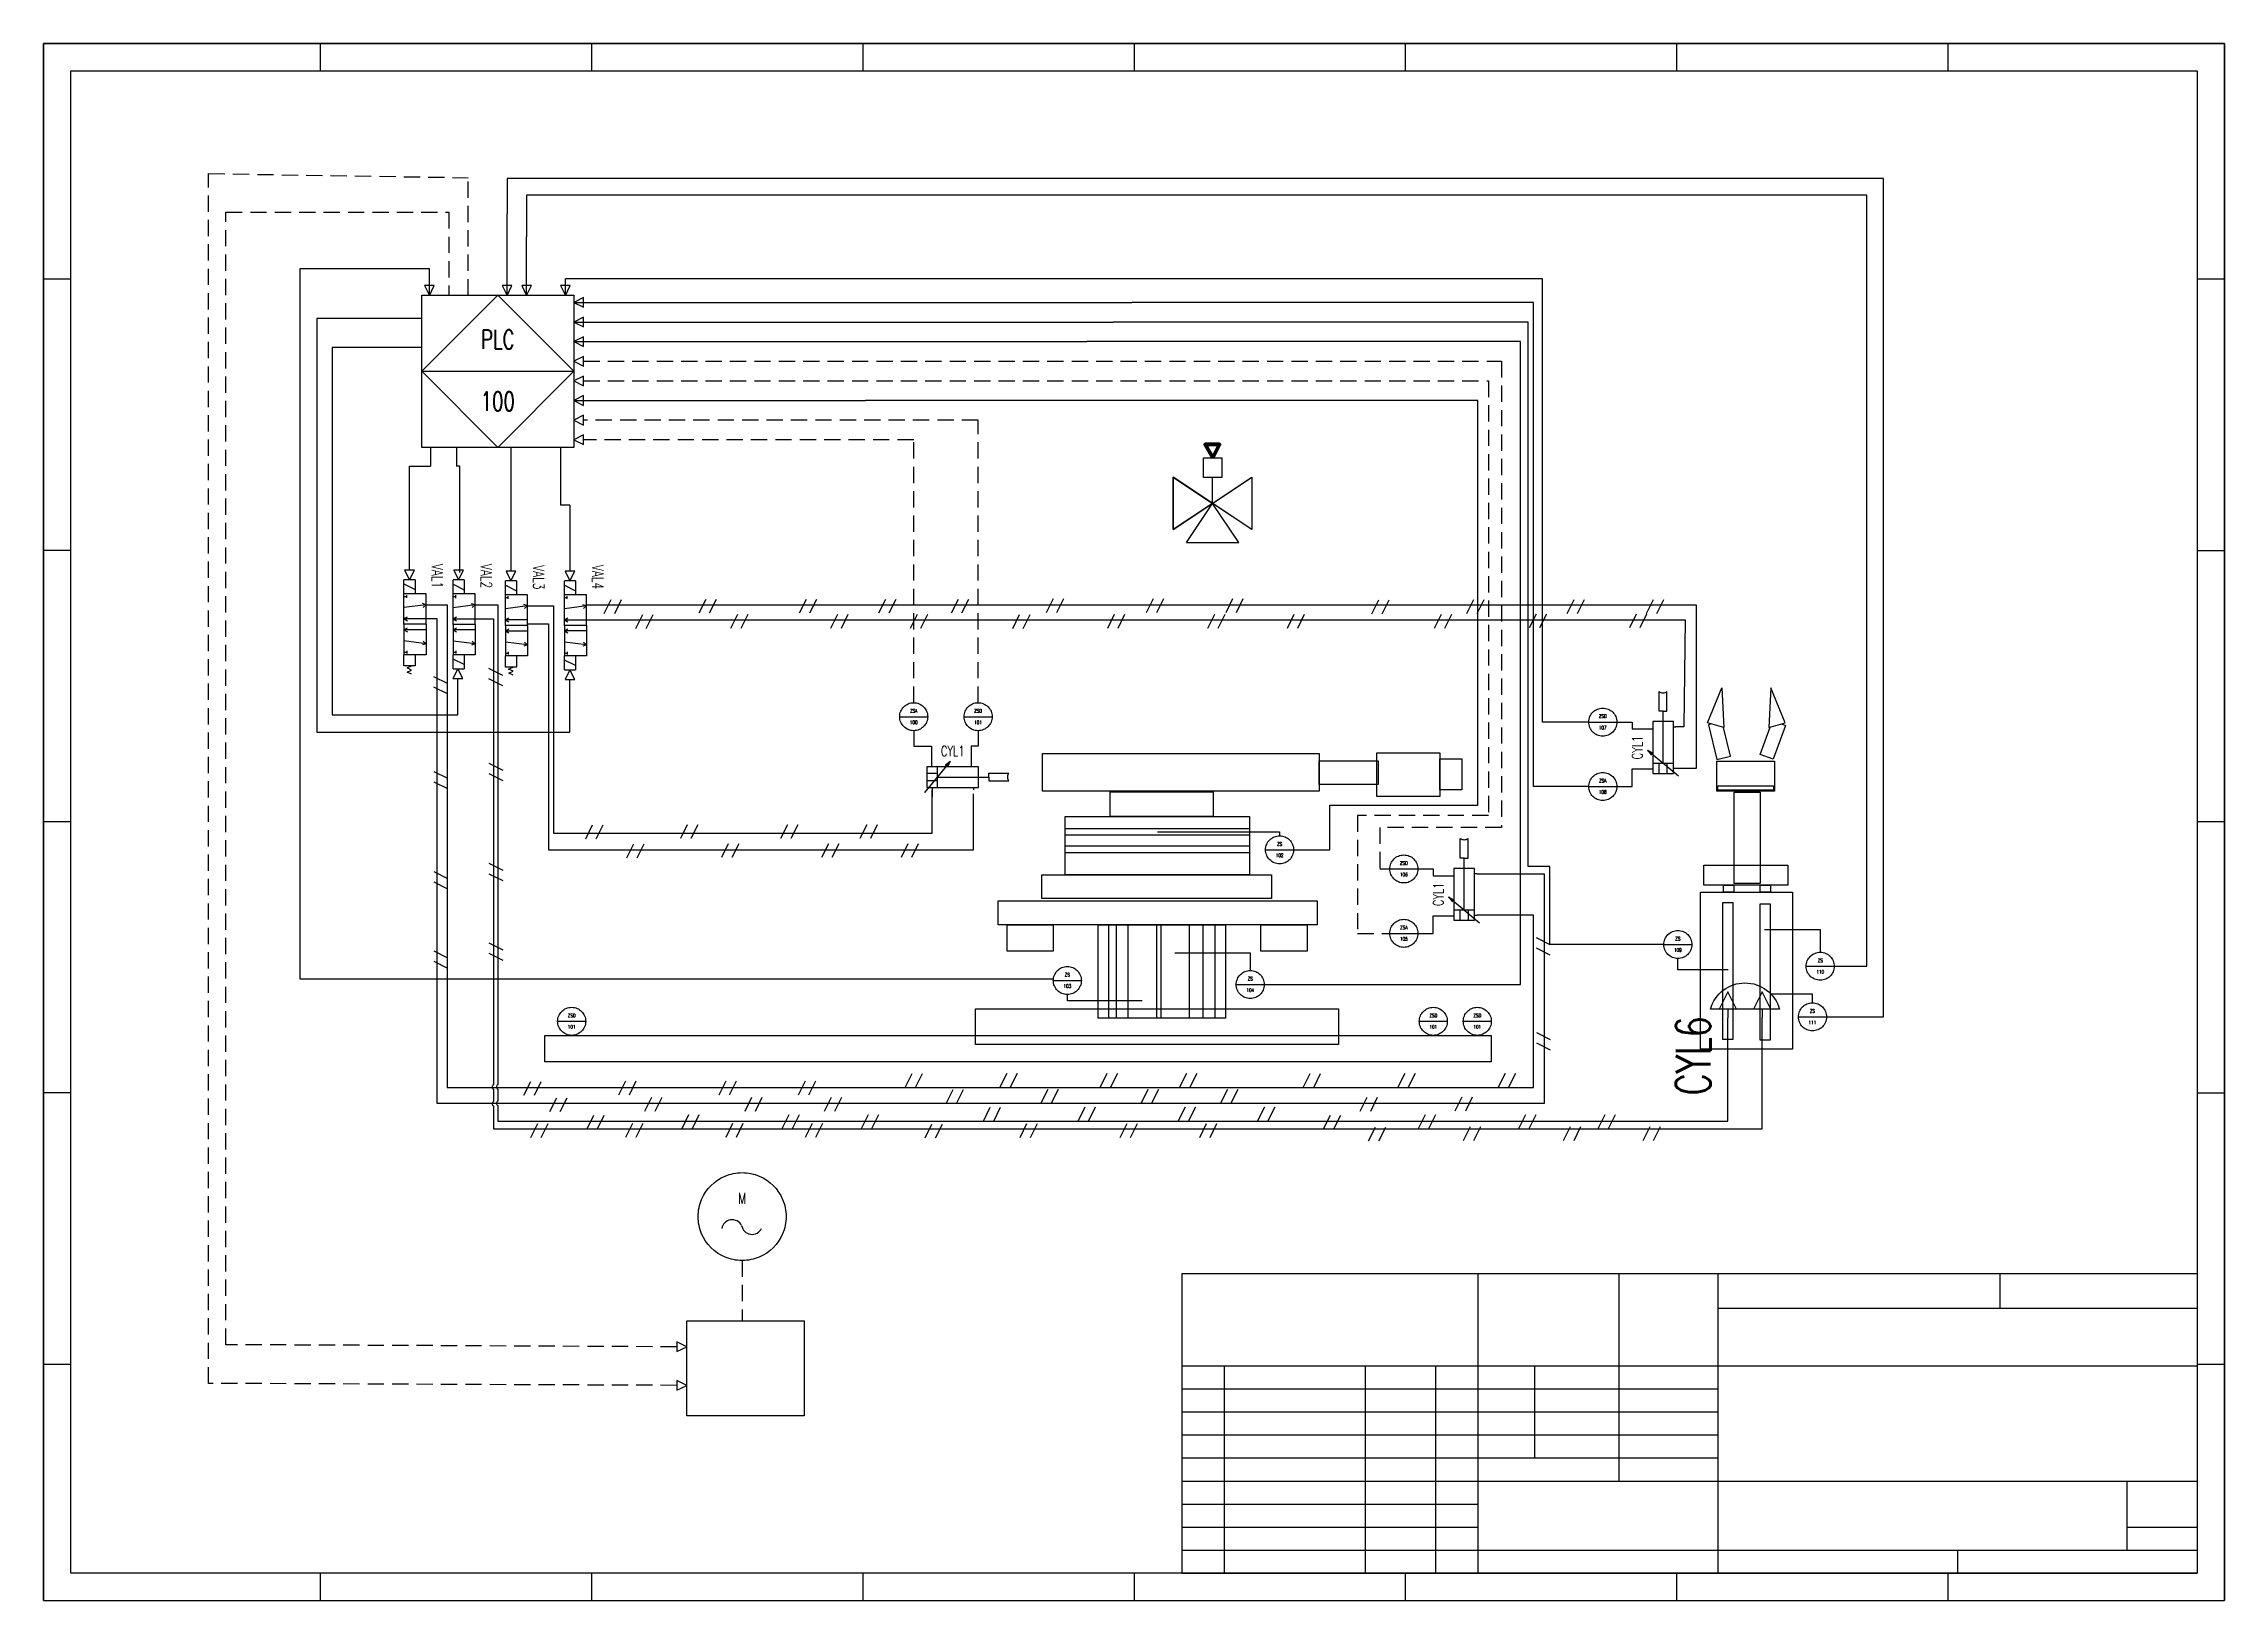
# Paper-space layout 'DIN A3 Title Block' of a CAD drawing. Header units: millimetres. Extents: x 13 to 415, y 5 to 292.
# The model-space entities are those that its viewports show. They can reach past a viewport. Long polylines and large blocks are cut down to what shows.
import ezdxf
from ezdxf.enums import TextEntityAlignment as Align

# ---------------------------------------------------------------- set-up
doc = ezdxf.new("R2010")
doc.units = ezdxf.units.MM
doc.header["$LTSCALE"] = 6
doc.linetypes.add('DASHED', pattern=[0.75, 0.5, -0.25])
for name, color, linetype in [('025', 1, 'Continuous'), ('035', 5, 'Continuous'), ('05', 6, 'Continuous'), ('07', 7, 'Continuous'), ('GRN_0.5mm^2', 3, 'Continuous'), ('RED_0.5mm^2', 1, 'Continuous'), ('SYMS', 7, 'Continuous'), ('TAGS', 51, 'Continuous'), ('WHT_0.5mm^2', 7, 'Continuous')]:
    doc.layers.add(name, color=color, linetype=linetype)
doc.layers.add('Señal neumatica', color=1, linetype='Pneumatic Signal', lineweight=25, transparency=0.05)
doc.styles.add('ISO Proportional', font='isocp.shx')
doc.styles.add('WD', font='romans.shx')
doc.linetypes.add('Pneumatic Signal', pattern='A,0.25,[130,ltypeshp.shx,S=0.1,R=-30,X=0,Y=0],0.04,[130,ltypeshp.shx,S=0.1,R=-30,X=0,Y=0],1', length=1.29)

psp = doc.layouts.new('DIN A3 Title Block')

msp = doc.modelspace()

# ---------------------------------------------------------------- texts
at = {"color": 6, "linetype": 'Pneumatic Signal', "insert": (210, 220.57), "char_height": 4, "attachment_point": 1}
msp.add_mtext_dynamic_manual_height_columns('SV2', width=13.067, gutter_width=20, heights=[0], dxfattribs=at)
at = {"attachment_point": 1}
for s, width, gutter_width, insert, char_height in [('S', 0.885, 20, (228.04, 214.72), 2), ('Sensor de contraccion', 97.667, 5.35, (161, 173.47), 1.0703), ('Sensor de retraccion', 97.667, 5.35, (185.26, 173.47), 1.0703), ('CILINDRO ROTATORIO', 73.0988, 4.75, (210.71, 152.35), 0.9509), ('Sensor de garra', 97.667, 5.35, (294.64, 151.22), 1.0703), ('Sensor de elevacion', 97.667, 5.35, (255, 144.51), 1.0703), ('Sensor declinacion', 97.667, 5.35, (253.49, 132.72), 1.0703), ('Sensor de retraccion', 97.667, 5.35, (297.58, 131.48), 1.0703), ('Sensor de expansión', 97.667, 5.35, (340.5, 127.64), 1.0703), ('DRIVER DE SERVOMOTOR', 40.8717, 7.11, (127.65, 36.89), 1.4216)]:
    msp.add_mtext_dynamic_manual_height_columns(s, width=width, gutter_width=gutter_width, heights=[0], dxfattribs=dict(at, insert=insert, char_height=char_height))
at = {"layer": 'WHT_0.5mm^2'}
msp.add_text('Sensor giro antihorario', height=0.706, dxfattribs=at).set_placement((340.77, 108.96))

# ---------------------------------------------------------------- blocks, each defined once
blk = doc.blocks.new('DIN_border_a3')
at = {"layer": '035'}
for p, q in [((64, 292), (64, 287)), ((114, 292), (114, 287)), ((164, 292), (164, 287)), ((214, 292), (214, 287)), ((264, 292), (264, 287)), ((314, 292), (314, 287)), ((364, 292), (364, 287)), ((17.97, 248.58), (12.98, 248.58)), ((414.97, 248.54), (409.98, 248.54)), ((17.98, 198.54), (13, 198.54)), ((414.98, 198.5), (410, 198.5)), ((17.98, 148.54), (13, 148.54)), ((414.98, 148.5), (410, 148.5)), ((17.98, 98.54), (13, 98.54)), ((414.98, 98.5), (410, 98.5)), ((18, 48.5), (13.02, 48.5)), ((415, 48.46), (410.02, 48.46)), ((64, 10), (64, 5)), ((114, 10), (114, 5)), ((164, 10), (164, 5)), ((214, 10), (214, 5)), ((264, 10), (264, 5)), ((314, 10), (314, 5)), ((364, 10), (364, 5)), ((125, 0), (125, 5)), ((230, 5), (230, 0))]:
    blk.add_line(p, q, dxfattribs=at)
blk.add_lwpolyline([(18, 287), (410, 287), (410, 10), (18, 10)], close=True, dxfattribs=at)
at = {"layer": '07'}
blk.add_lwpolyline([(13, 292), (415, 292), (415, 5), (13, 5)], close=True, dxfattribs=at)
at = {"layer": '035', "style": 'ISO Proportional'}
for s, p in [('1', (37.81, 287.5)), ('2', (87.73, 287.5)), ('3', (137.68, 287.5)), ('4', (187.38, 287.5)), ('5', (237.84, 287.5)), ('6', (287.69, 287.5)), ('7', (337.67, 287.5)), ('8', (387.92, 287.5)), ('A', (13.98, 271.83)), ('A', (410.98, 271.79)), ('B', (14, 221.79)), ('B', (411, 221.75)), ('C', (14, 171.79)), ('C', (411, 171.75)), ('D', (14, 121.79)), ('D', (411, 121.75)), ('E', (14.02, 71.75)), ('E', (411.02, 71.72)), ('F', (14.02, 21.75)), ('F', (411.02, 21.72)), ('1', (37.81, 5.5)), ('2', (87.73, 5.5)), ('3', (137.68, 5.5)), ('4', (187.38, 5.5)), ('5', (237.84, 5.5)), ('6', (287.69, 5.5)), ('7', (337.67, 5.5)), ('8', (387.92, 5.5))]:
    blk.add_text(s, height=3.5, dxfattribs=at).set_placement(p)
blk = doc.blocks.new('DIN_tblock_a3')
at = {"layer": '035'}
for p, q in [((-106.6, 55.25), (-106.6, 17)), ((-36.4, 55.25), (-36.4, 48.88)), ((-88.4, 48.88), (0, 48.88)), ((-179.4, 38.25), (-179.4, 0)), ((-153.4, 38.25), (-153.4, 0)), ((-140.4, 38.25), (-140.4, 0)), ((-122.2, 38.25), (-122.2, 21.25)), ((-187.2, 34), (-88.4, 34)), ((-187.2, 29.75), (-88.4, 29.75)), ((-187.2, 25.5), (-88.4, 25.5)), ((-187.2, 21.25), (-88.4, 21.25)), ((-187.2, 17), (-132.6, 17)), ((-187.2, 12.75), (-132.6, 12.75)), ((-187.2, 8.5), (-132.6, 8.5)), ((-13, 8.5), (0, 8.5)), ((-187.2, 4.25), (0, 4.25)), ((-44.2, 4.25), (-44.2, 0))]:
    blk.add_line(p, q, dxfattribs=at)
at = {"layer": '07'}
for p, q in [((-187.2, 55.25), (-187.2, 0)), ((-187.2, 55.25), (0, 55.25)), ((-132.6, 55.25), (-132.6, 0)), ((-88.4, 55.25), (-88.4, 0)), ((0, 55.25), (0, 0)), ((-187.2, 38.25), (0, 38.25)), ((-132.6, 17), (0, 17)), ((-13, 17), (-13, 4.25)), ((-187.2, 0), (0, 0)), ((-187.2, 0), (0, 0))]:
    blk.add_line(p, q, dxfattribs=at)
at = {"flags": 1}
blk.add_attdef('WD_TB', (-126.5, 11.32), '', height=2.5, dxfattribs=at)
at = {"layer": '025', "style": 'ISO Proportional'}
for s, p in [('(Verwendungsbereich)', (-185.6, 50.81)), ('Maßstab', (-87.27, 50.81)), ('(Gewicht)', (-35.27, 50.81)), ('(Werkstoff, Halbzeug)', (-87.24, 45.35)), ('(Rohteil-Nr)', (-87.24, 42.26)), ('(Modell- oder Gesenk-Nr)', (-87.24, 39.12)), ('Datum', (-118.37, 34.88)), ('Name', (-101.83, 34.88)), ('Bearb.', (-132.1, 30.62)), ('Gepr.', (-132.1, 26.38)), ('Norm', (-132.1, 22.12)), ('Blatt', (-12.09, 13.63)), ('Bl.', (-4.76, 5.26)), ('Zust.', (-186.89, 0.88)), ('Änderung', (-173.81, 0.88)), ('Datum', (-151.59, 0.88)), ('Name', (-140.32, 0.88)), ('(Urspr.)', (-131.35, 0.88)), ('(Ers. f.:) ', (-86.72, 0.88)), ('(Ers. d.:) ', (-42.52, 0.88))]:
    blk.add_text(s, height=2.5, dxfattribs=at).set_placement(p)
at = {"layer": '025', "char_height": 2.5, "attachment_point": 1, "style": 'ISO Proportional'}
for s, insert, width in [('(Zul. Abw.)', (-131.37, 53.48), 24.7674), ('(Oberfl.)', (-105.71, 53.48), 17.3141)]:
    blk.add_mtext(s, dxfattribs=dict(at, insert=insert, width=width))
at = {"layer": '025', "style": 'ISO Proportional'}
for tag, p in [('MAßSTAB', (-71.61, 50.81)), ('BEARBEIT.', (-121.54, 30.71)), ('NAME', (-105.28, 30.71)), ('GEPRÜFT', (-121.54, 26.46)), ('NAME', (-105.28, 26.46))]:
    blk.add_attdef(tag, p, '', height=2.5, dxfattribs=at)
at = {"layer": '05', "style": 'ISO Proportional'}
for tag, p in [('BENENNUNG', (-44.41, 27.21)), ('ZEICHNUNGSNUMMER', (-50.75, 10.32))]:
    blk.add_attdef(tag, text='', height=5, dxfattribs=at).set_placement(p, align=Align.MIDDLE)
blk = doc.blocks.new('VAT1_ROTARY_ACTUATOR')
for p, q in [((-0.0313, -0.0625), (-0.0313, 0.1875)), ((-0.0938, 0.125), (-0.0313, 0.1562)), ((-0.0313, 0.0938), (-0.0938, 0.125)), ((-0.0313, 0.125), (0, 0.125)), ((-0.0313, -0.0313), (-0.0938, 0)), ((-0.0938, 0), (-0.0313, 0.0312)), ((-0.0313, 0), (0, 0))]:
    blk.add_line(p, q)
blk.add_arc((0.004, 0.0625), 0.1299, 105.74773, 254.25225)
at = {"style": 'WD', "width": 0.7}
for tag, p in [('INST', (-0.1875, 0.5)), ('LOC', (-0.1875, 0.3438)), ('TAG1', (-0.1875, 0.1875)), ('DESC1', (-0.1875, -0.1875)), ('DESC2', (-0.1875, -0.3438)), ('DESC3', (-0.1875, -0.5)), ('WDTAGALT', (-0.1875, -0.6562))]:
    blk.add_attdef(tag, text='', height=0.125, dxfattribs=at).set_placement(p, align=Align.RIGHT)
at = {"style": 'WD'}
for tag, p, height, flags in [('WDBLKNAM', (-0.0635, 0.375), 0.01, 9), ('FAMILY', (-0.0625, 0.3438), 0.005, 9), ('X1TERM02', (0, 0.125), 0.005, 1), ('X1TERM01', (0, 0), 0.005, 1), ('WDTYPE', (0.0625, 0.0625), 0.01, 1)]:
    blk.add_attdef(tag, p, '', height=height, dxfattribs=dict(at, flags=flags))
at = {"linetype": 'Continuous', "style": 'WD', "flags": 9}
for tag, p in [('CAT', (-0.0625, 0.3125)), ('ASSYCODE', (-0.0625, 0.25)), ('MFG', (-0.0625, 0.2812))]:
    blk.add_attdef(tag, p, '', height=0.005, dxfattribs=at)
at = {"style": 'WD', "width": 0.7}
for tag, p, height in [('TERM02', (0.0312, 0.1562), 0.0625), ('TERM01', (0.0312, -0.0938), 0.0625), ('RATING1', (-0.0313, -0.2812), 0.125)]:
    blk.add_attdef(tag, p, '', height=height, dxfattribs=at)
at = {"style": 'WD'}
blk.add_attdef('XREF', text='', height=0.0625, dxfattribs=at).set_placement((-0.2188, 0.0312), align=Align.RIGHT)
blk = doc.blocks.new('HIN1_INFRONT_MAIN')
at = {"ltscale": 0.127}
blk.add_line((-0.5, 0), (0.5, 0), dxfattribs=at)
at = {"ltscale": 3.2258}
blk.add_circle((0, 0), 0.5, dxfattribs=at)
at = {"style": 'WD', "width": 0.7}
for tag, height, p in [('TERM01', 0.0625, (-0.524, 0.018)), ('INST', 0.125, (-0.481, 0.455)), ('LOC', 0.125, (-0.481, 0.293))]:
    blk.add_attdef(tag, text='', height=height, dxfattribs=at).set_placement(p, align=Align.RIGHT)
for tag, p, height in [('X4TERM01', (-0.5, 0), 0.005), ('X2TERM04', (0, 0.5), 0.005), ('TERM04', (0.021, 0.531), 0.0625), ('X1TERM03', (0.5, 0), 0.005), ('TERM03', (0.522, 0.018), 0.0625), ('X8TERM02', (0, -0.5), 0.005), ('TERM02', (0.023, -0.581), 0.0625), ('WDTAGALT', (0.513, -0.866), 0.125), ('RATING1', (0.513, -0.162), 0.125), ('DESC1', (0.513, -0.321), 0.125), ('DESC2', (0.513, -0.51), 0.125), ('DESC3', (0.513, -0.691), 0.125)]:
    blk.add_attdef(tag, p, '', height=height, dxfattribs=at)
for tag, p in [('TAG1_PART1', (0, 0.147)), ('TAG1_PART2', (0, -0.26))]:
    blk.add_attdef(tag, text='', height=0.125, dxfattribs=at).set_placement(p, align=Align.CENTER)
blk.add_attdef('XREF', text='', height=0.0625, rotation=0.0625, dxfattribs=at).set_placement((0.546, 0.412), align=Align.TOP_CENTER)
at = {"style": 'WD', "width": 0.7, "flags": 1}
for tag, p in [('WDTYPE', (-0.535, -0.17)), ('CAT', (-0.546, -0.253)), ('MFG', (-0.544, -0.28)), ('FAMILY', (-0.537, -0.223)), ('ASSYCODE', (-0.525, -0.306))]:
    blk.add_attdef(tag, text='', height=0.01, dxfattribs=at).set_placement(p, align=Align.CENTER)
blk = doc.blocks.new('VCY1_SGL_VAR_CUSH')
for p, q in [((0.562, 0.281), (-0.063, 0.281)), ((-0.063, 0.281), (-0.063, 0.031)), ((0.062, 0.281), (0.062, 0.031)), ((0.218, 0.344), (0.158, 0.295)), ((0.218, 0.344), (0.181, 0.275)), ((0.562, 0.031), (0.562, 0.281)), ((-0.063, 0.203), (0.062, 0.203)), ((0.062, 0.109), (-0.063, 0.109)), ((-0.063, 0.031), (0.562, 0.031)), ((0, 0.031), (0, 0)), ((0.062, 0.156), (0.688, 0.156)), ((0.5, 0.031), (0.5, 0))]:
    blk.add_line(p, q)
blk.add_lwpolyline([(0.218, 0.344), (-0.093, -0.031), (-0.093, -0.031)])
at = {"style": 'WD', "width": 0.7}
for tag, p in [('INST', (0.25, 0.719)), ('TAG1', (0.25, 0.406)), ('LOC', (0.25, 0.562))]:
    blk.add_attdef(tag, text='', height=0.125, dxfattribs=at).set_placement(p, align=Align.CENTER)
for tag, p in [('DESC1', (-0.156, 0.156)), ('DESC2', (-0.156, 0)), ('WDTAGALT', (-0.156, -0.312)), ('DESC3', (-0.156, -0.156))]:
    blk.add_attdef(tag, text='', height=0.125, dxfattribs=at).set_placement(p, align=Align.RIGHT)
at = {"style": 'WD'}
for tag, p, height, flags in [('WDBLKNAM', (0.374, 0.281), 0.01, 9), ('X8TERM01', (0, 0), 0.005, 1), ('WDTYPE', (0.062, 0.062), 0.01, 1), ('FAMILY', (0.383, 0.251), 0.01, 9), ('X8TERM02', (0.5, 0), 0.005, 1)]:
    blk.add_attdef(tag, p, '', height=height, dxfattribs=dict(at, flags=flags))
blk.add_attdef('XREF', (0.656, 0.219), '', height=0.0625, dxfattribs=at)
at = {"linetype": 'Continuous', "style": 'WD', "flags": 9}
for tag, p in [('ASSYCODE', (0.408, 0.17)), ('MFG', (0.406, 0.188)), ('CAT', (0.408, 0.207))]:
    blk.add_attdef(tag, text='', height=0.01, dxfattribs=at).set_placement(p, align=Align.CENTER)
at = {"style": 'WD', "width": 0.7}
for tag, p, height in [('RATING1', (0.688, 0), 0.125), ('TERM01', (0.031, -0.094), 0.0625), ('TERM02', (0.531, -0.094), 0.0625)]:
    blk.add_attdef(tag, p, '', height=height, dxfattribs=at)
blk = doc.blocks.new('VVL1_5WAY_2POS')
for p, q in [((0.219, 0), (-0.125, 0)), ((-0.125, 0), (-0.125, -0.25)), ((0, 0), (-0.014, -0.043)), ((0, 0), (0.031, -0.25)), ((0, 0), (0.03, -0.034)), ((0.219, 0), (0.562, 0)), ((-0.078, -0.219), (-0.109, -0.219)), ((-0.094, -0.25), (-0.094, -0.219)), ((0.156, -0.25), (0.134, -0.211)), ((0.156, -0.25), (0.156, 0)), ((0.156, -0.25), (0.179, -0.211)), ((0.219, 0), (0.219, -0.25)), ((0.281, -0.25), (0.259, -0.211)), ((0.281, 0), (0.281, -0.25)), ((0.281, -0.25), (0.304, -0.211)), ((0.438, 0), (0.406, -0.25)), ((0.438, 0), (0.408, -0.034)), ((0.438, 0), (0.452, -0.043)), ((0.516, -0.219), (0.547, -0.219)), ((0.531, -0.25), (0.531, -0.219)), ((0.562, 0), (0.562, -0.25)), ((0.219, -0.25), (-0.125, -0.25)), ((0.219, -0.25), (0.562, -0.25))]:
    blk.add_line(p, q)
at = {"style": 'WD', "width": 0.7}
for tag, p in [('INST', (-0.188, 0.375)), ('LOC', (-0.188, 0.219)), ('TAG1', (-0.188, 0.062)), ('RATING1', (-0.188, -0.438))]:
    blk.add_attdef(tag, text='', height=0.125, dxfattribs=at).set_placement(p, align=Align.RIGHT)
for tag, p, height in [('DESC1', (0.75, 0.5), 0.125), ('DESC2', (0.75, 0.344), 0.125), ('DESC3', (0.75, 0.188), 0.125), ('TERM01', (0.031, 0.031), 0.0625), ('TERM02', (0.188, 0.031), 0.0625), ('TERM03', (0.312, 0.031), 0.0625), ('TERM04', (0.469, 0.031), 0.0625), ('WDTAGALT', (0.75, 0.031), 0.125), ('TERM05', (-0.062, -0.344), 0.0625), ('TERM06', (0.062, -0.344), 0.0625), ('TERM07', (0.188, -0.344), 0.0625), ('TERM08', (0.312, -0.344), 0.0625), ('TERM09', (0.438, -0.344), 0.0625), ('TERM10', (0.562, -0.344), 0.0625)]:
    blk.add_attdef(tag, p, '', height=height, dxfattribs=at)
at = {"style": 'WD'}
for tag, p, height, flags in [('X2TERM01', (0, 0), 0.005, 1), ('WDTYPE', (0.062, 0.062), 0.01, 1), ('X2TERM02', (0.156, 0), 0.005, 1), ('X2TERM03', (0.281, 0), 0.005, 1), ('X2TERM04', (0.438, 0), 0.005, 1), ('X8TERM05', (-0.094, -0.25), 0.005, 1), ('X8TERM06', (0.031, -0.25), 0.005, 1), ('X8TERM07', (0.156, -0.25), 0.005, 1), ('X8TERM08', (0.281, -0.25), 0.005, 1), ('X8TERM09', (0.406, -0.25), 0.005, 1), ('WDBLKNAM', (0.499, -0.062), 0.01, 9), ('FAMILY', (0.5, -0.094), 0.005, 9), ('X8TERM10', (0.531, -0.25), 0.005, 1)]:
    blk.add_attdef(tag, p, '', height=height, dxfattribs=dict(at, flags=flags))
at = {"linetype": 'Continuous', "style": 'WD', "flags": 9}
for tag, p in [('ASSYCODE', (0.5, -0.188)), ('CAT', (0.5, -0.125)), ('MFG', (0.5, -0.156))]:
    blk.add_attdef(tag, p, '', height=0.005, dxfattribs=at)
at = {"style": 'WD'}
blk.add_attdef('XREF', (0.562, -0.438), '', height=0.0625, dxfattribs=at)
blk = doc.blocks.new('VOP1_SOL')
for p, q in [((-0.156, 0), (-0.156, -0.125)), ((-0.156, 0), (0, 0)), ((0, -0.125), (-0.156, -0.125)), ((-0.109, -0.125), (-0.046, 0))]:
    blk.add_line(p, q)
at = {"style": 'WD', "width": 0.7}
for tag, height, p in [('WDTAGALT', 0.125, (-0.188, 0.156)), ('TAG1', 0.125, (-0.188, 0.312)), ('DESC1', 0.125, (-0.188, 0)), ('TERM20', 0.0625, (-0.188, -0.094)), ('XREF', 0.0625, (-0.183, -0.188))]:
    blk.add_attdef(tag, text='', height=height, dxfattribs=at).set_placement(p, align=Align.RIGHT)
at = {"style": 'WD'}
for tag, p, height, flags in [('WDBLKNAM', (0.062, 0.031), 0.01, 9), ('WDTYPE', (0.062, 0.062), 0.01, 1), ('FAMILY', (-0.125, -0.156), 0.005, 9)]:
    blk.add_attdef(tag, p, '', height=height, dxfattribs=dict(at, flags=flags))
at = {"linetype": 'Continuous', "style": 'WD', "flags": 9}
for tag, p in [('MFG', (-0.125, -0.188)), ('ASSYCODE', (-0.094, -0.188)), ('CAT', (-0.094, -0.156))]:
    blk.add_attdef(tag, p, '', height=0.005, dxfattribs=at)
blk = doc.blocks.new('VOP1_SPG_R')
for p, q in [((0, 0), (0.125, 0)), ((0.125, 0), (0.125, -0.125)), ((0.125, -0.125), (0, -0.125)), ((0.147, -0.089), (0.125, -0.039)), ((0.171, -0.039), (0.147, -0.089)), ((0.194, -0.088), (0.171, -0.039)), ((0.218, -0.039), (0.194, -0.088))]:
    blk.add_line(p, q)
at = {"style": 'WD'}
for tag, p, height in [('TAG1', (0.25, 0.312), 0.125), ('XREF', (0.25, -0.188), 0.0625)]:
    blk.add_attdef(tag, p, '', height=height, dxfattribs=at)
at = {"style": 'WD', "width": 0.7}
for tag, p, height in [('WDTAGALT', (0.25, 0.156), 0.125), ('DESC1', (0.25, 0), 0.125), ('TERM20', (0.25, -0.094), 0.0625)]:
    blk.add_attdef(tag, p, '', height=height, dxfattribs=at)
at = {"style": 'WD'}
for tag, p, height, flags in [('WDBLKNAM', (0.062, 0.031), 0.01, 9), ('WDTYPE', (0.062, 0.062), 0.01, 1), ('FAMILY', (0.031, -0.156), 0.005, 9)]:
    blk.add_attdef(tag, p, '', height=height, dxfattribs=dict(at, flags=flags))
at = {"linetype": 'Continuous', "style": 'WD', "flags": 9}
for tag, p in [('MFG', (0.031, -0.188)), ('CAT', (0.062, -0.156)), ('ASSYCODE', (0.062, -0.188))]:
    blk.add_attdef(tag, p, '', height=0.005, dxfattribs=at)
blk = doc.blocks.new('HFA1_FLOW_ARROW_DWN_P')
blk.add_hatch(color=256).paths.add_polyline_path([(0.0625, 0.125), (-0.0625, 0.125), (0, 0)])
blk.add_lwpolyline([(-0.0625, 0.125), (0, 0), (0.0625, 0.125)], close=True)
at = {"style": 'WD', "flags": 1}
for tag, p in [('X2TERM01', (0, 0.125)), ('X8TERM01', (0, 0))]:
    blk.add_attdef(tag, p, '', height=0.0075, dxfattribs=at)
blk = doc.blocks.new('HIN1_INFRONT_MAIN_PLC')
for p, q in [((-0.5, -0.5), (-0.5, 0.5)), ((-0.5, 0.5), (0.5, 0.5)), ((0.5, 0.5), (0.5, -0.5)), ((0.5, -0.5), (-0.5, -0.5))]:
    blk.add_line(p, q)
at = {"ltscale": 0.127}
blk.add_line((-0.5, 0), (0.5, 0), dxfattribs=at)
at = {"ltscale": 25.4, "flags": 128}
blk.add_lwpolyline([(0, 0.5), (-0.5, 0), (0, -0.5), (0.5, 0)], close=True, dxfattribs=at)
at = {"ltscale": 3.2258, "flags": 128}
blk.add_lwpolyline([(0, 0.5), (-0.5, 0), (0, -0.5), (0.5, 0)], close=True, dxfattribs=at)
blk.add_lwpolyline([(0, 0.5), (-0.5, 0), (0, -0.5), (0.5, 0)], close=True, dxfattribs=at)
at = {"style": 'WD', "width": 0.7}
for tag, p, height in [('TERM04', (0.021, 0.531), 0.0625), ('X2TERM04', (0, 0.5), 0.005), ('X4TERM01', (-0.5, 0), 0.005), ('X1TERM03', (0.5, 0), 0.005), ('TERM03', (0.522, 0.018), 0.0625), ('RATING1', (0.548, -0.168), 0.125), ('DESC1', (0.548, -0.327), 0.125), ('DESC2', (0.548, -0.517), 0.125), ('X8TERM02', (0, -0.5), 0.005), ('TERM02', (0.023, -0.581), 0.0625), ('DESC3', (0.548, -0.697), 0.125), ('WDTAGALT', (0.548, -0.872), 0.125)]:
    blk.add_attdef(tag, p, '', height=height, dxfattribs=at)
for tag, height, p in [('INST', 0.125, (-0.582, 0.416)), ('LOC', 0.125, (-0.582, 0.254)), ('TERM01', 0.0625, (-0.524, 0.018))]:
    blk.add_attdef(tag, text='', height=height, dxfattribs=at).set_placement(p, align=Align.RIGHT)
blk.add_attdef('XREF', text='', height=0.0625, rotation=0.0625, dxfattribs=at).set_placement((0.63, 0.377), align=Align.TOP_CENTER)
for tag, p in [('TAG1_PART1', (0, 0.147)), ('TAG1_PART2', (0, -0.26))]:
    blk.add_attdef(tag, text='', height=0.125, dxfattribs=at).set_placement(p, align=Align.CENTER)
at = {"style": 'WD', "width": 0.7, "flags": 1}
for tag, p in [('WDTYPE', (-0.577, -0.17)), ('CAT', (-0.587, -0.253)), ('MFG', (-0.586, -0.28)), ('FAMILY', (-0.579, -0.223)), ('ASSYCODE', (-0.566, -0.306))]:
    blk.add_attdef(tag, text='', height=0.01, dxfattribs=at).set_placement(p, align=Align.CENTER)
blk = doc.blocks.new('HIN1_FIELD_MOUNT')
at = {"ltscale": 3.2258}
blk.add_circle((0, 0), 0.5, dxfattribs=at)
at = {"style": 'WD', "width": 0.7}
for tag, height, p in [('INST', 0.125, (-0.454, 0.471)), ('LOC', 0.125, (-0.454, 0.309)), ('TERM01', 0.0625, (-0.524, 0.018))]:
    blk.add_attdef(tag, text='', height=height, dxfattribs=at).set_placement(p, align=Align.RIGHT)
for tag, p, height in [('X2TERM04', (0, 0.5), 0.005), ('TERM04', (0.021, 0.531), 0.0625), ('X4TERM01', (-0.5, 0), 0.005), ('X1TERM03', (0.5, 0), 0.005), ('TERM03', (0.522, 0.018), 0.0625), ('RATING1', (0.513, -0.159), 0.125), ('DESC1', (0.513, -0.318), 0.125), ('X8TERM02', (0, -0.5), 0.005), ('DESC2', (0.513, -0.508), 0.125), ('TERM02', (0.023, -0.581), 0.0625), ('WDTAGALT', (0.513, -0.863), 0.125), ('DESC3', (0.513, -0.688), 0.125)]:
    blk.add_attdef(tag, p, '', height=height, dxfattribs=at)
for tag, p in [('TAG1_PART1', (0, 0.147)), ('TAG1_PART2', (0, -0.26))]:
    blk.add_attdef(tag, text='', height=0.125, dxfattribs=at).set_placement(p, align=Align.CENTER)
blk.add_attdef('XREF', text='', height=0.0625, rotation=0.0625, dxfattribs=at).set_placement((0.546, 0.412), align=Align.TOP_CENTER)
at = {"style": 'WD', "width": 0.7, "flags": 1}
for tag, p in [('WDTYPE', (-0.535, -0.17)), ('CAT', (-0.546, -0.253)), ('FAMILY', (-0.537, -0.223)), ('MFG', (-0.544, -0.28)), ('ASSYCODE', (-0.525, -0.306))]:
    blk.add_attdef(tag, text='', height=0.01, dxfattribs=at).set_placement(p, align=Align.CENTER)
blk = doc.blocks.new('HGVA1_3WAY_VALVE2')
at = {"ltscale": 3.2258}
for p, q in [((0.375, 0.25), (-0.375, -0.25)), ((-0.375, 0.25), (0.375, -0.25)), ((-0.375, -0.25), (-0.375, 0.25)), ((-0.25, 0.375), (0, 0)), ((0.25, 0.375), (-0.25, 0.375)), ((0.25, 0.375), (0, 0)), ((0.375, -0.25), (0.375, 0.25))]:
    blk.add_line(p, q, dxfattribs=at)
at = {"ltscale": 25.4, "flags": 128}
for points in [[(-0.375, 0.25), (0, 0), (-0.375, -0.25)], [(0.375, -0.25), (0, 0), (0.375, 0.25)]]:
    blk.add_lwpolyline(points, close=True, dxfattribs=at)
at = {"style": 'WD', "flags": 1}
for tag, p in [('INST', (-0.428, 0.766)), ('LOC', (-0.428, 0.583)), ('TAG1', (-0.427, 0.399))]:
    blk.add_attdef(tag, text='', height=0.125, dxfattribs=at).set_placement(p, align=Align.RIGHT)
at = {"style": 'WD'}
for tag, p, height in [('TERM04', (0.018, 0.402), 0.0625), ('X2TERM04', (0.019, 0.375), 0.005), ('X4TERM01', (-0.375, 0), 0.005), ('X8TERM02', (0, 0), 0.005), ('X1TERM03', (0.375, 0), 0.005), ('TERM03', (0.406, 0.036), 0.0625), ('RATING1', (0.39, -0.155), 0.125), ('DESC1', (0.39, -0.327), 0.125), ('TERM02', (0.029, -0.339), 0.0625), ('DESC2', (0.39, -0.511), 0.125), ('DESC3', (0.39, -0.701), 0.125), ('WDTAGALT', (0.39, -0.874), 0.125)]:
    blk.add_attdef(tag, p, '', height=height, dxfattribs=at)
blk.add_attdef('XREF', text='', height=0.0625, rotation=0.0625, dxfattribs=at).set_placement((0.541, 0.268), align=Align.TOP_CENTER)
blk.add_attdef('TERM01', text='', height=0.0625, dxfattribs=at).set_placement((-0.399, 0.018), align=Align.RIGHT)
at = {"style": 'WD', "flags": 1}
for tag, p in [('FAMILY', (-0.482, -0.121)), ('WDTYPE', (-0.475, -0.062)), ('CAT', (-0.482, -0.165)), ('MFG', (-0.481, -0.197)), ('ASSYCODE', (-0.453, -0.226))]:
    blk.add_attdef(tag, text='', height=0.01, dxfattribs=at).set_placement(p, align=Align.CENTER)

# ---------------------------------------------------------------- linework, layer by layer
for p, q in [((310.79, 168.91), (310.79, 172.56)), ((311.52, 168.91), (310.79, 168.91)), ((311.52, 168.91), (312.25, 168.91)), ((312.25, 168.91), (312.25, 172.56)), ((173.39, 165.32), (173.39, 162.5)), ((185.26, 165.32), (185.26, 162.5)), ((302.99, 166.91), (305.81, 166.91)), ((305.81, 166.91), (305.81, 165.65)), ((305.81, 165.65), (309.61, 165.65)), ((173.39, 162.5), (175.82, 162.5)), ((175.82, 162.5), (176.64, 162.5)), ((176.64, 162.5), (176.64, 158.7)), ((185.26, 162.5), (184, 162.5)), ((184, 162.5), (184, 158.7)), ((187.26, 156.79), (187.26, 157.52)), ((187.26, 157.52), (190.9, 157.52)), ((187.26, 156.79), (187.26, 156.06)), ((305.81, 157.47), (305.81, 158.29)), ((305.81, 158.29), (309.61, 158.29)), ((305.81, 155.04), (305.81, 157.47)), ((187.26, 156.06), (190.9, 156.06)), ((302.99, 155.04), (305.81, 155.04)), ((274.13, 141.84), (274.13, 145.48)), ((275.59, 141.84), (275.59, 145.48)), ((274.86, 141.84), (274.13, 141.84)), ((274.86, 141.84), (275.59, 141.84)), ((266.33, 139.84), (269.15, 139.84)), ((269.15, 139.84), (269.15, 138.58)), ((269.15, 138.58), (272.95, 138.58)), ((269.15, 130.39), (269.15, 131.22)), ((269.15, 131.22), (272.95, 131.22)), ((269.15, 127.97), (269.15, 130.39)), ((266.33, 127.97), (269.15, 127.97)), ((339.06, 116.74), (331.45, 116.74)), ((339.06, 115.15), (339.06, 116.74))]:
    msp.add_line(p, q)
at = {"color": 3, "linetype": 'DASHED'}
for points in [[(112.52, 233.44), (281.73, 233.44), (281.73, 147.5), (259.33, 147.5), (259.33, 139.84), (261.16, 139.84)], [(112.52, 229.82), (279.33, 229.82), (279.33, 149.71), (255.21, 149.71), (255.21, 127.97), (261.16, 127.97)], [(185.26, 170.49), (185.26, 222.58), (112.52, 222.58)], [(173.39, 170.49), (173.39, 218.97), (112.52, 218.97)]]:
    msp.add_lwpolyline(points, dxfattribs=at)
for points in [[(226.83, 215.64), (230.21, 215.64), (230.21, 212), (226.83, 212)], [(197.14, 161.12), (248.13, 161.12), (248.13, 154.2), (197.14, 154.2)], [(258.75, 161.24), (270.36, 161.24), (270.36, 153.22), (258.75, 153.22)], [(248.13, 159.76), (259, 159.76), (259, 155.44), (248.13, 155.44)], [(270.36, 160.13), (274.44, 160.13), (274.44, 154.45), (270.36, 154.45)], [(321.46, 159.7), (332.04, 159.7), (332.04, 154.21), (321.46, 154.21)], [(209.61, 154.08), (228.62, 154.08), (228.62, 149.51), (209.61, 149.51)], [(321.62, 155.16), (331.88, 155.16), (331.88, 154.37), (321.62, 154.37)], [(324.64, 153.97), (329.42, 153.97), (329.42, 137.18), (324.64, 137.18)], [(201.34, 149.51), (235.29, 149.51), (235.29, 138.75), (201.34, 138.75)], [(201.34, 147.29), (235.29, 147.29), (235.29, 146.05), (201.34, 146.05)], [(201.34, 144.13), (235.29, 144.13), (235.29, 142.84), (201.34, 142.84)], [(196.98, 138.75), (239.34, 138.75), (239.34, 134.42), (196.98, 134.42)], [(319.07, 140.52), (334.51, 140.52), (334.51, 136.86), (319.07, 136.86)], [(322.65, 136.86), (324.56, 136.86), (324.56, 135.58), (322.65, 135.58)], [(329.42, 136.86), (331.33, 136.86), (331.33, 135.58), (329.42, 135.58)], [(188.99, 133.95), (247.76, 133.95), (247.76, 129.51), (188.99, 129.51)], [(318.43, 135.58), (335.38, 135.58), (335.38, 106.61), (318.43, 106.61)], [(322.57, 133.67), (324.4, 133.67), (324.4, 108.37), (322.57, 108.37)], [(329.42, 133.44), (331.25, 133.44), (331.25, 108.29), (329.42, 108.29)], [(190.59, 129.51), (199.11, 129.51), (199.11, 124.69), (190.59, 124.69)], [(207.39, 129.51), (230.85, 129.51), (230.85, 112.34), (207.39, 112.34)], [(209.36, 129.51), (210.72, 129.51), (210.72, 112.34), (209.36, 112.34)], [(212.94, 129.51), (218.13, 129.51), (218.13, 112.34), (212.94, 112.34)], [(218.99, 129.51), (224.18, 129.51), (224.18, 112.34), (218.99, 112.34)], [(226.77, 129.51), (228.87, 129.51), (228.87, 112.34), (226.77, 112.34)], [(237.39, 129.51), (245.91, 129.51), (245.91, 124.69), (237.39, 124.69)], [(184.78, 114.06), (251.71, 114.06), (251.71, 107.45), (184.78, 107.45)], [(105.37, 109.16), (279.83, 109.16), (279.83, 104.31), (105.37, 104.31)], [(131.54, 56.54), (153.19, 56.54), (153.19, 39.03), (131.54, 39.03)]]:
    msp.add_lwpolyline(points, close=True)
for points in [[(228.49, 207.24), (228.49, 212)], [(319.71, 166.78), (322.33, 173.23), (322.73, 165.91), (319.71, 166.78)], [(334.03, 166.78), (331.41, 173.23), (331.01, 165.91), (334.03, 166.78)], [(320.44, 166.57), (319.9, 166.44), (321.46, 160.02), (323.94, 160.62), (322.64, 165.93)], [(333.34, 166.58), (334.1, 166.31), (331.84, 160.1), (329.45, 160.97), (331.28, 165.99)], [(218.31, 146.67), (240.84, 146.67), (240.84, 145.95)], [(330.21, 128.66), (340.5, 128.66), (340.5, 124.48)], [(221.54, 124.36), (235.43, 124.36), (235.43, 121.11)], [(323.53, 121.26), (314.25, 121.26), (314.25, 123.33)], [(215.49, 115.53), (201.71, 115.53), (201.71, 116.69)]]:
    msp.add_lwpolyline(points)
at = {"color": 1}
for points in [[(313.9, 158.42), (317.72, 158.42), (317.72, 183.54), (317.72, 188.45), (113.1, 188.45)], [(113.1, 185.77), (315.57, 185.77), (315.37, 166.05), (313.9, 166.05)]]:
    msp.add_lwpolyline(points, dxfattribs=at)
for points in [[(310.79, 172.56, 0.330259), (312.25, 172.56)], [(190.9, 157.52, 0.330259), (190.9, 156.06)], [(274.13, 145.48, 0.330259), (275.59, 145.48)]]:
    msp.add_lwpolyline(points, format="xyb")
for centre, start, end in [((139.92, 73.2), 26.7606, 169.8907), ((143.6, 74.43), 190.1093, 333.2394)]:
    msp.add_arc(centre, 1.96, start, end)
at = {"layer": '025'}
for p, q in [((116.35, 186.96), (117.63, 189.51)), ((118.27, 186.96), (119.54, 189.51)), ((133.86, 187.04), (135.14, 189.59)), ((135.77, 187.04), (137.05, 189.59)), ((152.33, 187.04), (153.6, 189.59)), ((154.24, 187.04), (155.51, 189.59)), ((166.97, 187.04), (168.25, 189.59)), ((168.88, 187.04), (170.16, 189.59)), ((180.34, 187.04), (181.62, 189.59)), ((182.25, 187.04), (183.53, 189.59)), ((197.85, 187.12), (199.13, 189.67)), ((199.76, 187.12), (201.04, 189.67)), ((216.32, 187.12), (217.59, 189.67)), ((218.23, 187.12), (219.5, 189.67)), ((230.96, 187.12), (232.24, 189.67)), ((232.87, 187.12), (234.15, 189.67)), ((257.86, 186.88), (259.14, 189.43)), ((259.77, 186.88), (261.05, 189.43)), ((275.37, 186.96), (276.65, 189.51)), ((277.28, 186.96), (278.56, 189.51)), ((293.84, 186.96), (295.11, 189.51)), ((295.75, 186.96), (297.02, 189.51)), ((308.48, 186.96), (309.76, 189.51)), ((310.39, 186.96), (311.67, 189.51)), ((122.16, 184.17), (123.44, 186.72)), ((124.08, 184.17), (125.35, 186.72)), ((139.67, 184.25), (140.95, 186.8)), ((141.58, 184.25), (142.86, 186.8)), ((158.14, 184.25), (159.41, 186.8)), ((160.05, 184.25), (161.32, 186.8)), ((172.78, 184.25), (174.06, 186.8)), ((174.69, 184.25), (175.97, 186.8)), ((191.65, 184.17), (192.92, 186.72)), ((193.56, 184.17), (194.83, 186.72)), ((209.16, 184.25), (210.43, 186.8)), ((211.07, 184.25), (212.34, 186.8)), ((227.62, 184.25), (228.89, 186.8)), ((229.53, 184.25), (230.8, 186.8)), ((242.27, 184.25), (243.54, 186.8)), ((244.18, 184.25), (245.45, 186.8)), ((269.41, 184.25), (270.68, 186.8)), ((271.32, 184.25), (272.59, 186.8)), ((286.91, 184.33), (288.19, 186.88)), ((288.83, 184.33), (290.1, 186.88)), ((305.38, 184.33), (306.65, 186.88)), ((307.29, 184.33), (308.56, 186.88)), ((84.84, 175.34), (87.38, 174.07)), ((84.84, 173.43), (87.38, 172.16)), ((95.03, 176.85), (97.57, 175.58)), ((95.03, 174.94), (97.57, 173.67)), ((84.92, 157.83), (87.46, 156.56)), ((95.1, 159.34), (97.65, 158.07)), ((95.1, 157.43), (97.65, 156.16)), ((84.92, 155.92), (87.46, 154.65)), ((112.93, 145.41), (114.21, 147.95)), ((114.84, 145.41), (116.12, 147.95)), ((130.44, 145.49), (131.72, 148.03)), ((132.35, 145.49), (133.63, 148.03)), ((148.91, 145.49), (150.18, 148.03)), ((150.82, 145.49), (152.09, 148.03)), ((163.55, 145.49), (164.82, 148.03)), ((165.46, 145.49), (166.74, 148.03)), ((95.1, 140.88), (97.65, 139.6)), ((120.49, 141.91), (121.77, 144.46)), ((122.4, 141.91), (123.68, 144.46)), ((138, 141.99), (139.28, 144.54)), ((139.91, 141.99), (141.19, 144.54)), ((156.47, 141.99), (157.74, 144.54)), ((158.38, 141.99), (159.65, 144.54)), ((171.11, 141.99), (172.39, 144.54)), ((173.02, 141.99), (174.3, 144.54)), ((84.92, 139.37), (87.46, 138.09)), ((84.92, 137.46), (87.46, 136.18)), ((95.1, 138.97), (97.65, 137.69)), ((84.92, 124.72), (87.46, 123.45)), ((95.1, 126.23), (97.65, 124.96)), ((288.11, 127.19), (290.66, 125.91)), ((288.11, 125.28), (290.66, 124)), ((84.92, 122.81), (87.46, 121.54)), ((95.1, 124.32), (97.65, 123.05)), ((288.19, 109.68), (290.74, 108.4)), ((288.19, 107.77), (290.74, 106.49)), ((101.55, 98.14), (102.82, 100.68)), ((103.46, 98.14), (104.73, 100.68)), ((119.06, 98.22), (120.33, 100.76)), ((120.97, 98.22), (122.24, 100.76)), ((137.53, 98.22), (138.8, 100.76)), ((139.44, 98.22), (140.71, 100.76)), ((152.17, 98.22), (153.44, 100.76)), ((154.08, 98.22), (155.35, 100.76)), ((171.83, 99.57), (173.1, 102.12)), ((173.74, 99.57), (175.01, 102.12)), ((189.34, 99.65), (190.61, 102.2)), ((191.25, 99.65), (192.52, 102.2)), ((207.8, 99.65), (209.08, 102.2)), ((209.71, 99.65), (210.99, 102.2)), ((222.45, 99.65), (223.72, 102.2)), ((224.36, 99.65), (225.63, 102.2)), ((245.21, 99.57), (246.48, 102.12)), ((247.12, 99.57), (248.39, 102.12)), ((262.72, 99.65), (263.99, 102.2)), ((264.63, 99.65), (265.9, 102.2)), ((281.18, 99.65), (282.46, 102.2)), ((283.09, 99.65), (284.37, 102.2)), ((106.33, 95.11), (107.6, 97.66)), ((108.24, 95.11), (109.51, 97.66)), ((123.84, 95.19), (125.11, 97.74)), ((125.75, 95.19), (127.02, 97.74)), ((142.3, 95.19), (143.57, 97.74)), ((144.21, 95.19), (145.48, 97.74)), ((156.95, 95.19), (158.22, 97.74)), ((158.86, 95.19), (160.13, 97.74)), ((179.39, 96.63), (180.66, 99.17)), ((181.3, 96.63), (182.57, 99.17)), ((196.9, 96.71), (198.17, 99.25)), ((198.81, 96.71), (200.08, 99.25)), ((215.36, 96.71), (216.64, 99.25)), ((217.27, 96.71), (218.55, 99.25)), ((230.01, 96.71), (231.28, 99.25)), ((231.92, 96.71), (233.19, 99.25)), ((255.72, 95.19), (256.99, 97.74)), ((257.63, 95.19), (258.9, 97.74)), ((273.23, 95.27), (274.5, 97.82)), ((275.14, 95.27), (276.41, 97.82)), ((102.82, 90.34), (104.1, 92.89)), ((104.73, 90.34), (106.01, 92.89)), ((113.17, 91.93), (114.44, 94.48)), ((115.08, 91.93), (116.35, 94.48)), ((120.33, 90.42), (121.61, 92.96)), ((122.24, 90.42), (123.52, 92.96)), ((130.68, 92.01), (131.95, 94.56)), ((132.59, 92.01), (133.86, 94.56)), ((138.8, 90.42), (140.07, 92.96)), ((140.71, 90.42), (141.98, 92.96)), ((149.15, 92.01), (150.42, 94.56)), ((151.06, 92.01), (152.33, 94.56)), ((153.44, 90.42), (154.72, 92.96)), ((155.35, 90.42), (156.63, 92.96)), ((163.79, 92.01), (165.06, 94.56)), ((165.7, 92.01), (166.97, 94.56)), ((175.49, 90.26), (176.76, 92.81)), ((177.4, 90.26), (178.67, 92.81)), ((186.23, 93.36), (187.51, 95.91)), ((188.14, 93.36), (189.42, 95.91)), ((193, 90.34), (194.27, 92.89)), ((194.91, 90.34), (196.18, 92.89)), ((203.74, 93.44), (205.02, 95.99)), ((205.65, 93.44), (206.93, 95.99)), ((211.46, 90.34), (212.74, 92.89)), ((213.37, 90.34), (214.65, 92.89)), ((222.21, 93.44), (223.48, 95.99)), ((224.12, 93.44), (225.39, 95.99)), ((226.11, 90.34), (227.38, 92.89)), ((228.02, 90.34), (229.29, 92.89)), ((236.85, 93.44), (238.13, 95.99)), ((238.76, 93.44), (240.04, 95.99)), ((248.95, 91.93), (250.22, 94.48)), ((250.86, 91.93), (252.13, 94.48)), ((266.46, 92.01), (267.73, 94.56)), ((268.37, 92.01), (269.64, 94.56)), ((284.93, 92.01), (286.2, 94.56)), ((286.84, 92.01), (288.11, 94.56)), ((299.57, 92.01), (300.84, 94.56)), ((301.48, 92.01), (302.75, 94.56)), ((257.23, 89.7), (258.5, 92.25)), ((259.14, 89.7), (260.41, 92.25)), ((274.74, 89.78), (276.01, 92.33)), ((276.65, 89.78), (277.92, 92.33)), ((293.2, 89.78), (294.48, 92.33)), ((295.11, 89.78), (296.39, 92.33)), ((307.85, 89.78), (309.12, 92.33)), ((309.76, 89.78), (311.03, 92.33))]:
    msp.add_line(p, q, dxfattribs=at)
for points in [[(83.52, 188.54), (87.38, 188.54), (87.38, 99.57), (287.63, 99.57), (287.63, 131.35), (277.24, 131.35)], [(277.24, 138.97), (289.62, 138.97), (289.62, 96.63), (85.55, 96.63), (85.55, 185.98), (83.52, 185.98)], [(92.57, 188.51), (96.7, 188.51), (96.7, 100.05)], [(92.57, 185.95), (95.9, 185.95), (95.9, 100.05)], [(102.22, 188.33), (106.96, 188.33), (106.96, 146.45), (176.77, 146.45), (176.77, 154.41)], [(102.25, 185.05), (106.04, 185.05), (106.04, 143.34), (184.43, 143.34), (184.43, 153.68)], [(95.9, 96.15), (95.9, 91.93), (329.81, 91.93), (329.81, 112.42)], [(96.7, 96.23), (96.7, 93.36), (323.44, 93.36), (323.44, 112.42)], [(95.9, 99.25), (95.9, 96.94)], [(96.7, 99.25), (96.7, 97.02)]]:
    msp.add_lwpolyline(points, dxfattribs=at)
for centre in [(96.14, 99.65), (96.14, 96.55), (96.94, 99.65), (96.94, 96.63)]:
    msp.add_arc(centre, 0.464, 120.9638, 239.0362, dxfattribs=at)
at = {"layer": 'GRN_0.5mm^2', "color": 1, "linetype": 'DASHED'}
msp.add_line((91.28, 245.59), (91.28, 267.28), dxfattribs=at)
at = {"layer": 'GRN_0.5mm^2'}
for p, q in [((98.44, 245.59), (98.44, 260.62)), ((102.03, 245.59), (102.03, 256.37)), ((75.75, 250.52), (84.12, 250.52)), ((84.12, 245.59), (84.12, 250.52)), ((109.19, 245.59), (109.19, 248.61)), ((217.31, 248.61), (109.19, 248.61)), ((110.73, 244.29), (213.57, 244.29)), ((110.73, 240.67), (210.21, 240.67)), ((110.73, 237.05), (205.31, 237.05)), ((110.73, 226.2), (164.5, 226.2)), ((84.34, 217.57), (84.34, 214.07)), ((89.12, 217.57), (89.12, 214.07)), ((99.15, 217.57), (99.15, 194.73)), ((108.26, 217.57), (108.26, 206.93)), ((80.45, 214.07), (84.34, 214.07)), ((80.45, 194.95), (80.45, 214.07)), ((89.74, 214.07), (89.12, 214.07)), ((89.74, 194.47), (89.74, 214.07)), ((110.03, 206.93), (108.26, 206.93)), ((110.03, 206.93), (110.03, 194.73))]:
    msp.add_line(p, q, dxfattribs=at)
at = {"layer": 'GRN_0.5mm^2', "color": 1, "linetype": 'DASHED'}
for points in [[(129.74, 44.63), (43.4, 45), (43.4, 268.03), (91.28, 267.28)], [(129.74, 51.75), (46.61, 52.13), (46.61, 260.9), (87.7, 260.9), (87.7, 245.59)], [(141.76, 67.65), (141.76, 56.54)]]:
    msp.add_lwpolyline(points, dxfattribs=at)
at = {"layer": 'GRN_0.5mm^2'}
for points in [[(341.64, 112.57), (352.18, 112.57), (352.18, 267.11), (98.44, 267.11), (98.44, 260.62)], [(343.08, 121.9), (349.07, 121.9), (349.07, 264.08), (102.03, 264.08), (102.03, 256.37)], [(199.14, 119.51), (60.32, 119.51), (60.32, 250.55)], [(60.32, 250.55), (74.09, 250.55), (74.09, 250.52), (74.09, 250.52), (75.75, 250.52)], [(297.82, 166.91), (289.3, 166.91), (289.3, 248.61), (217.31, 248.61)], [(82.7, 241.31), (63.35, 241.31), (63.35, 165.06), (110.03, 165.06), (110.03, 174.76)], [(297.82, 155.04), (287.63, 155.04), (287.63, 244.29), (213.57, 244.29)], [(311.67, 125.91), (290.66, 125.91), (290.66, 140.32), (286.68, 140.32), (286.68, 240.67), (210.21, 240.67)], [(82.7, 235.96), (66.2, 235.96), (66.2, 168.27), (89.36, 168.27), (89.36, 174.93)], [(238.01, 118.53), (285.24, 118.53), (285.24, 237.05), (205.31, 237.05)], [(243.43, 143.37), (250.07, 143.37), (250.07, 151.62), (277.36, 151.62), (277.36, 226.2), (165.86, 226.2), (165.86, 226.2), (164.5, 226.2)]]:
    msp.add_lwpolyline(points, dxfattribs=at)
at = {"layer": 'RED_0.5mm^2'}
msp.add_line((176.77, 154.41), (176.77, 153.12), dxfattribs=at)
at = {"layer": 'Señal neumatica', "lineweight": 200, "ltscale": 2}
msp.add_lwpolyline([(228.52, 215.64), (229.76, 218.11), (228.52, 218.11), (227.13, 218.11)], close=True, dxfattribs=at)

# ---------------------------------------------------------------- block references
for name, p in [('DIN_border_a3', (0, 0)), ('DIN_tblock_a3', (410, 10))]:
    msp.add_blockref(name, p)
at = {"layer": 'GRN_0.5mm^2', "xscale": 14.35837133093246, "yscale": 14.35837133093246, "zscale": 14.35837133093246}
for p in [(84.12, 245.59), (98.44, 245.59), (102.03, 245.59), (109.19, 245.59), (80.45, 193.15), (89.49, 193.12), (99.15, 192.94), (110.03, 192.94)]:
    msp.add_blockref('HFA1_FLOW_ARROW_DWN_P', p, dxfattribs=at)
for p, rotation in [((110.73, 244.29), 270), ((110.73, 240.67), 270), ((110.73, 237.05), 270), ((110.73, 233.44), 270), ((110.73, 229.82), 270), ((110.73, 226.2), 270), ((110.73, 222.58), 270), ((110.73, 218.97), 270), ((89.36, 176.73), 180), ((110.03, 176.55), 180)]:
    msp.add_blockref('HFA1_FLOW_ARROW_DWN_P', p, dxfattribs=dict(at, rotation=rotation))
at = {"layer": 'GRN_0.5mm^2', "color": 1, "xscale": 14.35837133093246, "yscale": 14.35837133093246, "zscale": 14.35837133093246, "rotation": 90}
for p in [(131.54, 51.75), (131.54, 44.63)]:
    msp.add_blockref('HFA1_FLOW_ARROW_DWN_P', p, dxfattribs=at)
at = {"layer": 'SYMS'}
ref = msp.add_blockref('HIN1_INFRONT_MAIN_PLC', (96.71, 231.58), dxfattribs=dict(at, xscale=28.025461812346, yscale=28.025461812346, zscale=28.025461812346))
ref.add_attrib('TAG1_PART1', 'PLC', dxfattribs={"layer": 'TAGS', "color": 6, "height": 3.503, "style": 'WD', "width": 0.7}).set_placement((96.71, 235.7), align=Align.CENTER)
ref.add_attrib('TAG1_PART2', '100', dxfattribs={"layer": 'TAGS', "color": 6, "height": 3.503, "style": 'WD', "width": 0.7}).set_placement((96.71, 224.29), align=Align.CENTER)
for name, p, xscale, yscale, zscale, rotation in [('HGVA1_3WAY_VALVE2', (228.49, 207.24), 19.31860264960414, 19.31860264960414, 19.31860264960414, 180), ('VOP1_SOL', (81.47, 190.59), 16.39543128469643, 16.39543128469643, 16.39543128469643, 270), ('VOP1_SOL', (90.52, 190.56), 16.39543128469643, 16.39543128469643, 16.39543128469643, 270), ('VOP1_SOL', (100.17, 190.38), 16.39543128469643, 16.39543128469643, 16.39543128469643, 270), ('VOP1_SOL', (111.05, 190.38), 16.39543128469643, 16.39543128469643, 16.39543128469643, 270), ('VOP1_SPG_R', (81.47, 179.32), 16.39543128469643, 16.39543128469643, 16.39543128469643, 270), ('VOP1_SOL', (88.47, 179.29), 16.39543128469643, 16.39543128469643, 16.39543128469643, 89.99999999999999), ('VOP1_SPG_R', (100.17, 179.11), 16.39543128469643, 16.39543128469643, 16.39543128469643, 270), ('VOP1_SOL', (109, 179.11), 16.39543128469643, 16.39543128469643, 16.39543128469643, 89.99999999999999)]:
    msp.add_blockref(name, p, dxfattribs=dict(at, xscale=xscale, yscale=yscale, zscale=zscale, rotation=rotation))
ref = msp.add_blockref('VVL1_5WAY_2POS', (83.52, 188.54), dxfattribs=dict(at, xscale=16.39543128469643, yscale=16.39543128469643, zscale=16.39543128469643, rotation=270))
ref.add_attrib('TAG1', 'VAL1', dxfattribs={"layer": 'TAGS', "color": 6, "height": 2.049, "rotation": 270, "style": 'WD', "width": 0.7}).set_placement((84.55, 191.62), align=Align.RIGHT)
ref = msp.add_blockref('VVL1_5WAY_2POS', (92.57, 188.51), dxfattribs=dict(at, xscale=16.39543128469643, yscale=16.39543128469643, zscale=16.39543128469643, rotation=270))
ref.add_attrib('TAG1', 'VAL2', dxfattribs={"layer": 'TAGS', "color": 6, "height": 2.049, "rotation": 270, "style": 'WD', "width": 0.7}).set_placement((93.59, 191.58), align=Align.RIGHT)
ref = msp.add_blockref('VVL1_5WAY_2POS', (102.22, 181.16), dxfattribs=dict(at, xscale=-16.39543128469643, yscale=16.39543128469643, zscale=16.39543128469643, rotation=270))
ref.add_attrib('TAG1', 'VAL3', dxfattribs={"layer": 'TAGS', "color": 6, "height": 2.049, "rotation": 270, "style": 'WD', "width": 0.7}).set_placement((103.24, 191.37), align=Align.RIGHT)
ref = msp.add_blockref('VVL1_5WAY_2POS', (113.1, 188.33), dxfattribs=dict(at, xscale=16.39543128469643, yscale=16.39543128469643, zscale=16.39543128469643, rotation=270))
ref.add_attrib('TAG1', 'VAL4', dxfattribs={"layer": 'TAGS', "color": 6, "height": 2.049, "rotation": 270, "style": 'WD', "width": 0.7}).set_placement((114.13, 191.41), align=Align.RIGHT)
ref = msp.add_blockref('HIN1_INFRONT_MAIN', (173.39, 167.91), dxfattribs=dict(at, xscale=5.167748068588933, yscale=5.167748068588933, zscale=5.167748068588933))
ref.add_attrib('TAG1_PART1', 'ZSA', dxfattribs={"layer": 'TAGS', "color": 6, "height": 0.646, "style": 'WD', "width": 0.7}).set_placement((173.39, 168.67), align=Align.CENTER)
ref.add_attrib('TAG1_PART2', '100', dxfattribs={"layer": 'TAGS', "color": 6, "height": 0.646, "style": 'WD', "width": 0.7}).set_placement((173.39, 166.56), align=Align.CENTER)
ref = msp.add_blockref('HIN1_INFRONT_MAIN', (185.26, 167.91), dxfattribs=dict(at, xscale=5.167748068588933, yscale=5.167748068588933, zscale=5.167748068588933))
ref.add_attrib('TAG1_PART1', 'ZSD', dxfattribs={"layer": 'TAGS', "color": 6, "height": 0.646, "style": 'WD', "width": 0.7}).set_placement((185.26, 168.67), align=Align.CENTER)
ref.add_attrib('TAG1_PART2', '101', dxfattribs={"layer": 'TAGS', "color": 6, "height": 0.646, "style": 'WD', "width": 0.7}).set_placement((185.26, 166.56), align=Align.CENTER)
ref = msp.add_blockref('HIN1_INFRONT_MAIN', (300.41, 166.91), dxfattribs=dict(at, xscale=5.167748068588933, yscale=5.167748068588933, zscale=5.167748068588933))
ref.add_attrib('TAG1_PART1', 'ZSD', dxfattribs={"layer": 'TAGS', "color": 6, "height": 0.646, "style": 'WD', "width": 0.7}).set_placement((300.41, 167.67), align=Align.CENTER)
ref.add_attrib('TAG1_PART2', '107', dxfattribs={"layer": 'TAGS', "color": 6, "height": 0.646, "style": 'WD', "width": 0.7}).set_placement((300.41, 165.56), align=Align.CENTER)
ref = msp.add_blockref('VCY1_SGL_VAR_CUSH', (313.9, 158.42), dxfattribs=dict(at, xscale=15.25629694186071, yscale=15.25629694186071, zscale=15.25629694186071, rotation=90))
ref.add_attrib('TAG1', 'CYL1', dxfattribs={"layer": 'TAGS', "color": 6, "height": 1.907, "rotation": 90, "style": 'WD', "width": 0.7}).set_placement((307.71, 162.23), align=Align.CENTER)
ref = msp.add_blockref('VCY1_SGL_VAR_CUSH', (176.77, 154.41), dxfattribs=dict(at, xscale=15.25629694186071, yscale=15.25629694186071, zscale=15.25629694186071))
ref.add_attrib('TAG1', 'CYL1', dxfattribs={"layer": 'TAGS', "color": 6, "height": 1.907, "style": 'WD', "width": 0.7}).set_placement((180.58, 160.61), align=Align.CENTER)
ref = msp.add_blockref('HIN1_INFRONT_MAIN', (300.41, 155.04), dxfattribs=dict(at, xscale=5.167748068588933, yscale=5.167748068588933, zscale=5.167748068588933))
ref.add_attrib('TAG1_PART1', 'ZSA', dxfattribs={"layer": 'TAGS', "color": 6, "height": 0.646, "style": 'WD', "width": 0.7}).set_placement((300.41, 155.8), align=Align.CENTER)
ref.add_attrib('TAG1_PART2', '108', dxfattribs={"layer": 'TAGS', "color": 6, "height": 0.646, "style": 'WD', "width": 0.7}).set_placement((300.41, 153.7), align=Align.CENTER)
ref = msp.add_blockref('HIN1_INFRONT_MAIN', (240.84, 143.37), dxfattribs=dict(at, xscale=5.167748068588933, yscale=5.167748068588933, zscale=5.167748068588933))
ref.add_attrib('TAG1_PART1', 'ZS', dxfattribs={"layer": 'TAGS', "color": 6, "height": 0.646, "style": 'WD', "width": 0.7}).set_placement((240.84, 144.13), align=Align.CENTER)
ref.add_attrib('TAG1_PART2', '102', dxfattribs={"layer": 'TAGS', "color": 6, "height": 0.646, "style": 'WD', "width": 0.7}).set_placement((240.84, 142.02), align=Align.CENTER)
ref = msp.add_blockref('HIN1_INFRONT_MAIN', (263.74, 139.84), dxfattribs=dict(at, xscale=5.167748068588933, yscale=5.167748068588933, zscale=5.167748068588933))
ref.add_attrib('TAG1_PART1', 'ZSD', dxfattribs={"layer": 'TAGS', "color": 6, "height": 0.646, "style": 'WD', "width": 0.7}).set_placement((263.74, 140.59), align=Align.CENTER)
ref.add_attrib('TAG1_PART2', '106', dxfattribs={"layer": 'TAGS', "color": 6, "height": 0.646, "style": 'WD', "width": 0.7}).set_placement((263.74, 138.49), align=Align.CENTER)
ref = msp.add_blockref('VCY1_SGL_VAR_CUSH', (277.24, 131.35), dxfattribs=dict(at, xscale=15.25629694186071, yscale=15.25629694186071, zscale=15.25629694186071, rotation=90))
ref.add_attrib('TAG1', 'CYL1', dxfattribs={"layer": 'TAGS', "color": 6, "height": 1.907, "rotation": 90, "style": 'WD', "width": 0.7}).set_placement((271.04, 135.16), align=Align.CENTER)
ref = msp.add_blockref('HIN1_INFRONT_MAIN', (263.74, 127.97), dxfattribs=dict(at, xscale=5.167748068588933, yscale=5.167748068588933, zscale=5.167748068588933))
ref.add_attrib('TAG1_PART1', 'ZSA', dxfattribs={"layer": 'TAGS', "color": 6, "height": 0.646, "style": 'WD', "width": 0.7}).set_placement((263.74, 128.73), align=Align.CENTER)
ref.add_attrib('TAG1_PART2', '105', dxfattribs={"layer": 'TAGS', "color": 6, "height": 0.646, "style": 'WD', "width": 0.7}).set_placement((263.74, 126.63), align=Align.CENTER)
ref = msp.add_blockref('HIN1_INFRONT_MAIN', (314.25, 125.91), dxfattribs=dict(at, xscale=5.167748068588933, yscale=5.167748068588933, zscale=5.167748068588933))
ref.add_attrib('TAG1_PART1', 'ZS', dxfattribs={"layer": 'TAGS', "color": 6, "height": 0.646, "style": 'WD', "width": 0.7}).set_placement((314.25, 126.67), align=Align.CENTER)
ref.add_attrib('TAG1_PART2', '109', dxfattribs={"layer": 'TAGS', "color": 6, "height": 0.646, "style": 'WD', "width": 0.7}).set_placement((314.25, 124.57), align=Align.CENTER)
ref = msp.add_blockref('HIN1_INFRONT_MAIN', (201.71, 119.27), dxfattribs=dict(at, xscale=5.167748068588933, yscale=5.167748068588933, zscale=5.167748068588933))
ref.add_attrib('TAG1_PART1', 'ZS', dxfattribs={"layer": 'TAGS', "color": 6, "height": 0.646, "style": 'WD', "width": 0.7}).set_placement((201.71, 120.03), align=Align.CENTER)
ref.add_attrib('TAG1_PART2', '103', dxfattribs={"layer": 'TAGS', "color": 6, "height": 0.646, "style": 'WD', "width": 0.7}).set_placement((201.71, 117.93), align=Align.CENTER)
ref = msp.add_blockref('HIN1_INFRONT_MAIN', (235.43, 118.53), dxfattribs=dict(at, xscale=5.167748068588933, yscale=5.167748068588933, zscale=5.167748068588933))
ref.add_attrib('TAG1_PART1', 'ZS', dxfattribs={"layer": 'TAGS', "color": 6, "height": 0.646, "style": 'WD', "width": 0.7}).set_placement((235.43, 119.29), align=Align.CENTER)
ref.add_attrib('TAG1_PART2', '104', dxfattribs={"layer": 'TAGS', "color": 6, "height": 0.646, "style": 'WD', "width": 0.7}).set_placement((235.43, 117.18), align=Align.CENTER)
ref = msp.add_blockref('HIN1_INFRONT_MAIN', (340.5, 121.9), dxfattribs=dict(at, xscale=5.167748068588933, yscale=5.167748068588933, zscale=5.167748068588933))
ref.add_attrib('TAG1_PART1', 'ZS', dxfattribs={"layer": 'TAGS', "color": 6, "height": 0.646, "style": 'WD', "width": 0.7}).set_placement((340.5, 122.65), align=Align.CENTER)
ref.add_attrib('TAG1_PART2', '110', dxfattribs={"layer": 'TAGS', "color": 6, "height": 0.646, "style": 'WD', "width": 0.7}).set_placement((340.5, 120.55), align=Align.CENTER)
ref = msp.add_blockref('VAT1_ROTARY_ACTUATOR', (329.81, 112.42), dxfattribs=dict(at, xscale=-50.92928480740547, yscale=50.92928480740547, zscale=50.92928480740547, rotation=90))
ref.add_attrib('TAG1', 'CYL6', dxfattribs={"layer": 'TAGS', "color": 6, "height": 6.366, "rotation": 90, "style": 'WD', "width": 0.7}).set_placement((320.26, 112.64), align=Align.RIGHT)
ref = msp.add_blockref('HIN1_INFRONT_MAIN', (110.34, 111.75), dxfattribs=dict(at, xscale=5.167748068588933, yscale=5.167748068588933, zscale=5.167748068588933))
ref.add_attrib('TAG1_PART1', 'ZSD', dxfattribs={"layer": 'TAGS', "color": 6, "height": 0.646, "style": 'WD', "width": 0.7}).set_placement((110.34, 112.5), align=Align.CENTER)
ref.add_attrib('TAG1_PART2', '101', dxfattribs={"layer": 'TAGS', "color": 6, "height": 0.646, "style": 'WD', "width": 0.7}).set_placement((110.34, 110.4), align=Align.CENTER)
ref = msp.add_blockref('HIN1_INFRONT_MAIN', (269.17, 111.75), dxfattribs=dict(at, xscale=5.167748068588933, yscale=5.167748068588933, zscale=5.167748068588933))
ref.add_attrib('TAG1_PART1', 'ZSD', dxfattribs={"layer": 'TAGS', "color": 6, "height": 0.646, "style": 'WD', "width": 0.7}).set_placement((269.17, 112.51), align=Align.CENTER)
ref.add_attrib('TAG1_PART2', '101', dxfattribs={"layer": 'TAGS', "color": 6, "height": 0.646, "style": 'WD', "width": 0.7}).set_placement((269.17, 110.4), align=Align.CENTER)
ref = msp.add_blockref('HIN1_INFRONT_MAIN', (277.28, 111.75), dxfattribs=dict(at, xscale=5.167748068588933, yscale=5.167748068588933, zscale=5.167748068588933))
ref.add_attrib('TAG1_PART1', 'ZSD', dxfattribs={"layer": 'TAGS', "color": 6, "height": 0.646, "style": 'WD', "width": 0.7}).set_placement((277.28, 112.5), align=Align.CENTER)
ref.add_attrib('TAG1_PART2', '101', dxfattribs={"layer": 'TAGS', "color": 6, "height": 0.646, "style": 'WD', "width": 0.7}).set_placement((277.28, 110.4), align=Align.CENTER)
ref = msp.add_blockref('HIN1_INFRONT_MAIN', (339.06, 112.57), dxfattribs=dict(at, xscale=5.167748068588933, yscale=5.167748068588933, zscale=5.167748068588933))
ref.add_attrib('TAG1_PART1', 'ZS', dxfattribs={"layer": 'TAGS', "color": 6, "height": 0.646, "style": 'WD', "width": 0.7}).set_placement((339.06, 113.33), align=Align.CENTER)
ref.add_attrib('TAG1_PART2', '111', dxfattribs={"layer": 'TAGS', "color": 6, "height": 0.646, "style": 'WD', "width": 0.7}).set_placement((339.06, 111.22), align=Align.CENTER)
ref = msp.add_blockref('HIN1_FIELD_MOUNT', (141.76, 75.75), dxfattribs=dict(at, xscale=16.20698828280207, yscale=16.20698828280207, zscale=16.20698828280207))
ref.add_attrib('TAG1_PART1', 'M', dxfattribs={"layer": 'TAGS', "height": 2.03, "style": 'WD', "width": 0.7}).set_placement((141.76, 78.13), align=Align.CENTER)

msp.set_redraw_order([(e.dxf.handle, doc.entitydb.next_handle()) for e in msp.query("TEXT MTEXT ATTDEF DIMENSION ARC_DIMENSION")])  # texts and dimensions are drawn at this point

# ---------------------------------------------------------------- linework, layer by layer
psp.add_lwpolyline([(13.02, 4.97), (415.02, 4.97), (415.02, 4.97), (415.02, 4.97), (415.02, 291.97), (13.02, 291.97)], close=True)

# ---------------------------------------------------------------- viewports
at = {"layer": '0'}
vp = psp.add_viewport(center=(214.02, 148.47), size=(402, 287), view_center_point=(214, 148.5), view_height=287, dxfattribs=at)
vp.dxf.flags = 0x10000  # cut along an outline
vp.dxf.clipping_boundary_handle = psp.add_lwpolyline([(13.02, 4.97), (415.02, 4.97), (415.02, 4.97), (415.02, 4.97), (415.02, 291.97), (13.02, 291.97)], format="xyb", close=True, dxfattribs={"invisible": 1}).dxf.handle

doc.saveas('drawing.dxf')
